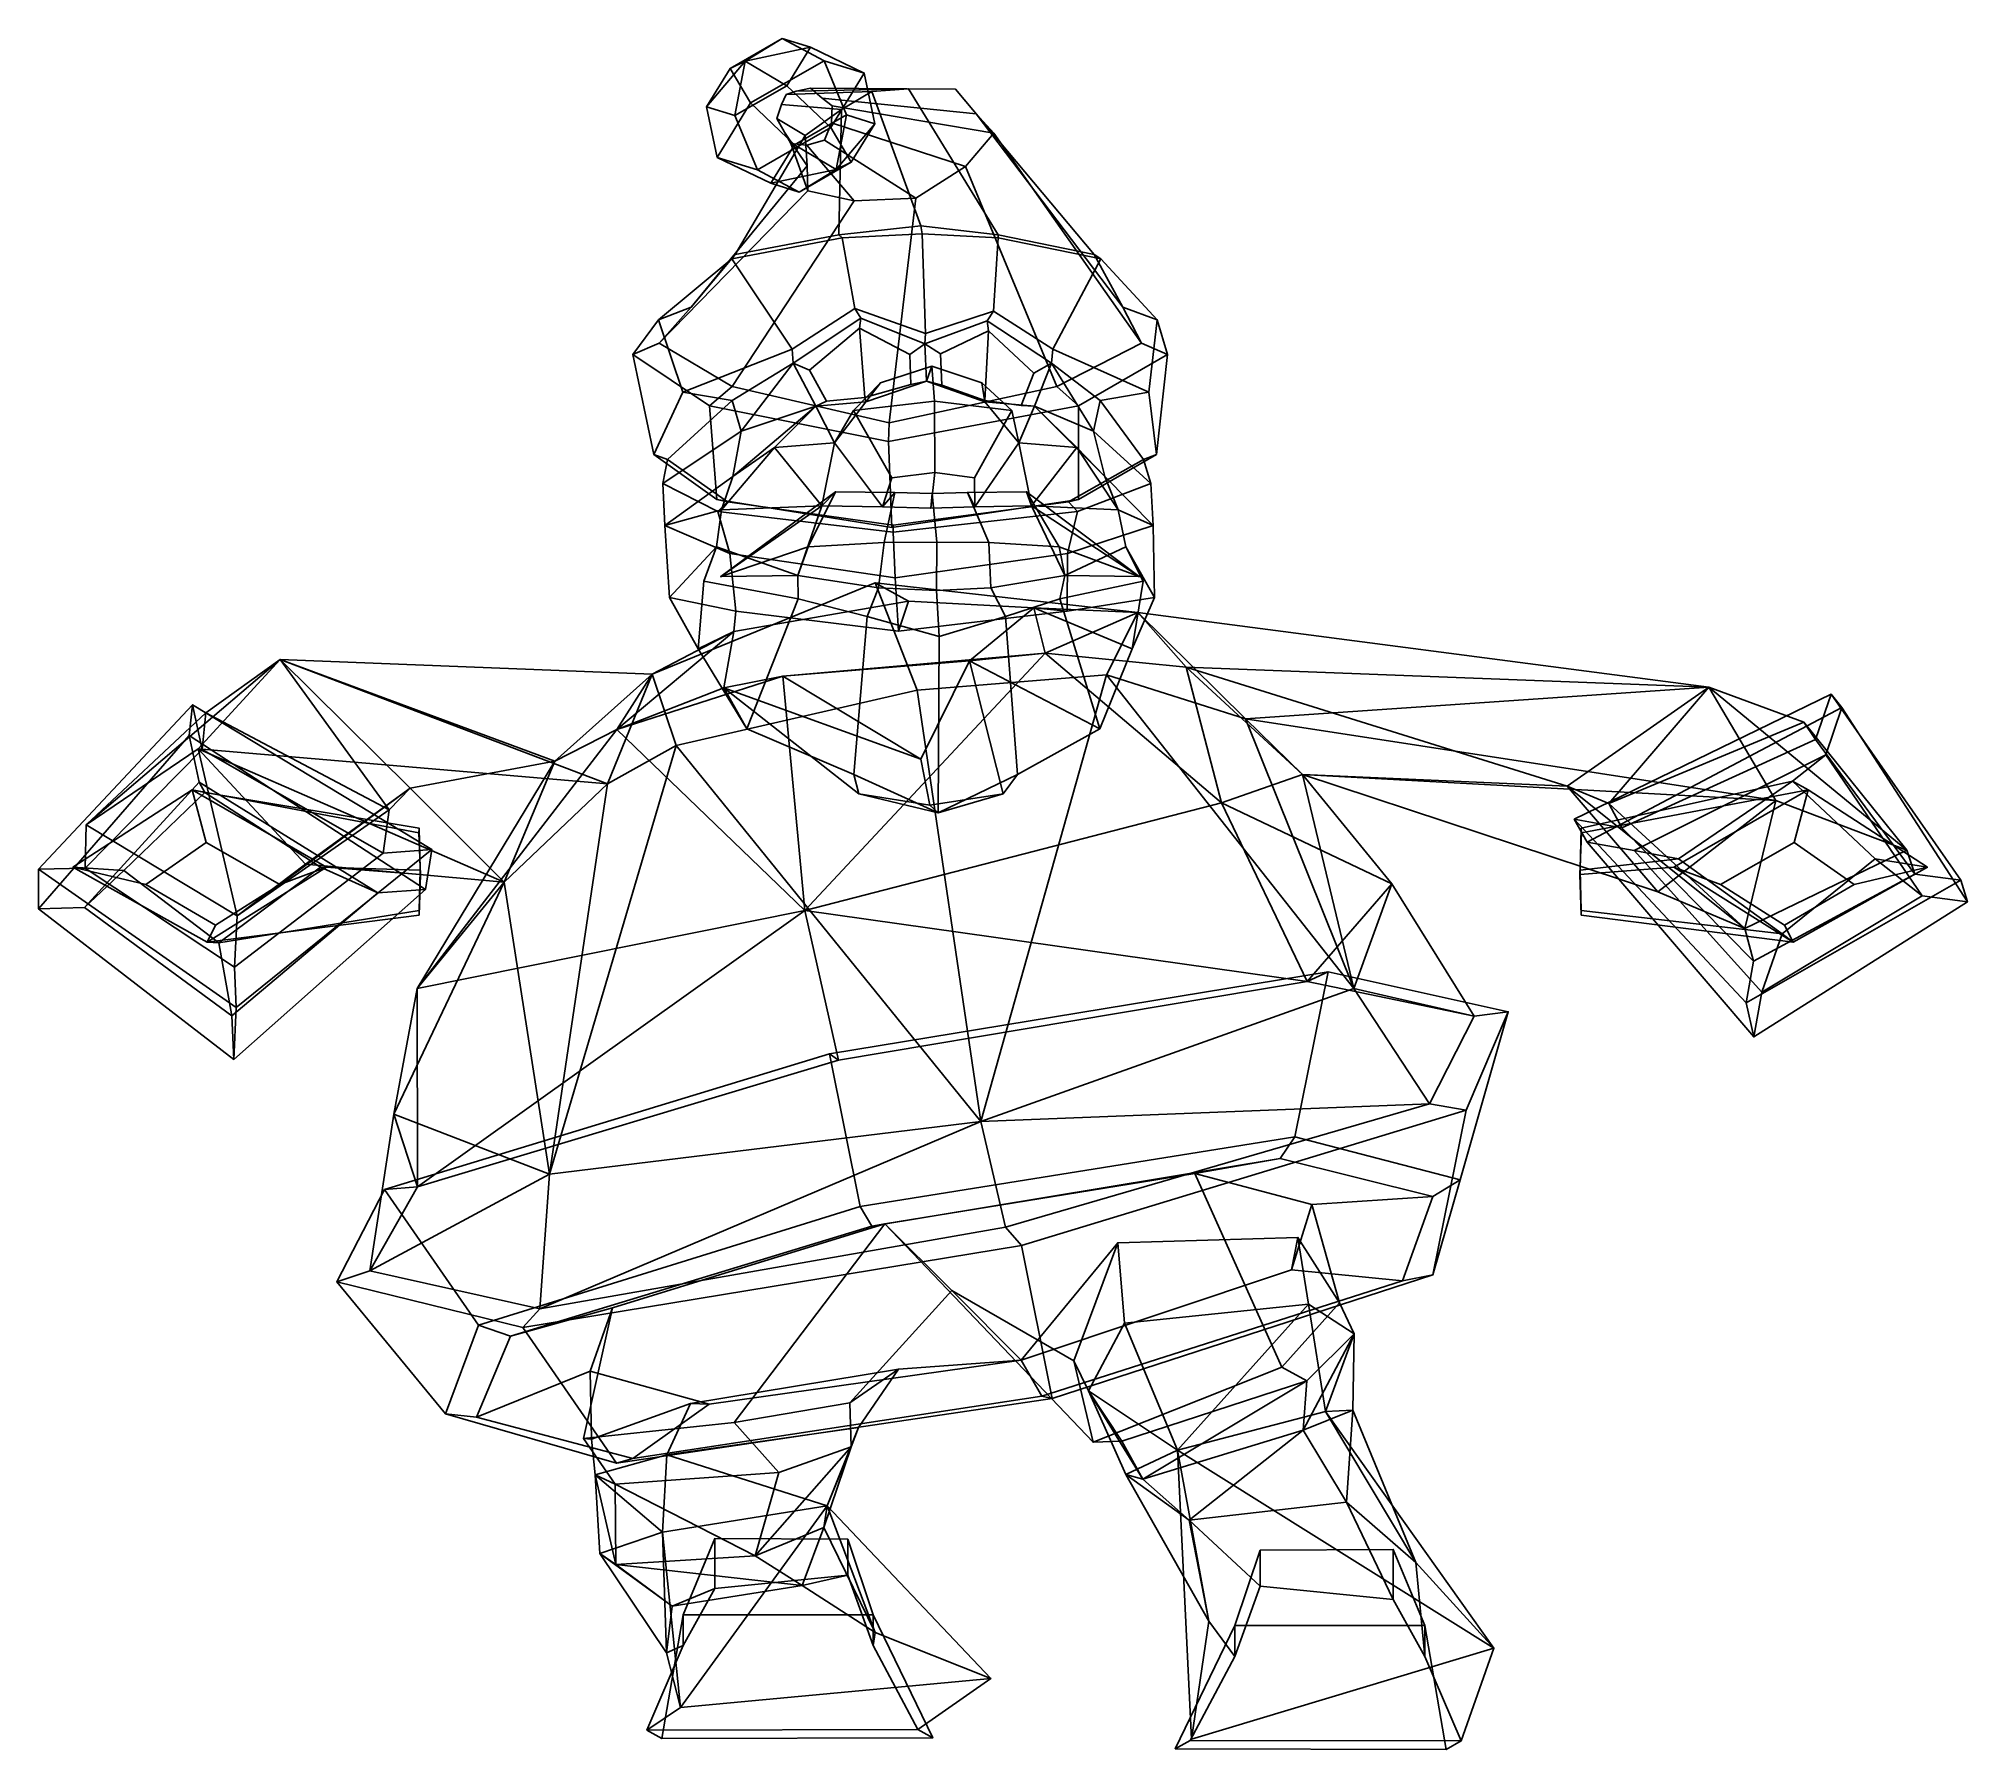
# Model space of a CAD drawing. Extents: x -246 to 247, y -156 to 281.
import ezdxf

# ---------------------------------------------------------------- set-up
doc = ezdxf.new("R2010")
doc.units = 0

msp = doc.modelspace()

# ---------------------------------------------------------------- linework, layer by layer
for p in [(-71.327652, 143.900757, 111.088882), (35.502659, 143.900757, 102.68119)]:
    msp.add_point(p)
for points in [[(-65.142021, 275.520477, -32.518089), (-55.709171, 281.321625, -45.353577), (-68.988625, 273.70639, -48.520798)], [(-55.709171, 281.321625, -45.353577), (-44.986683, 275.640015, -55.990921), (-63.766609, 264.870453, -60.469982), (-68.988625, 273.70639, -48.520798)], [(-48.454929, 279.093475, -32.011257), (-55.709171, 281.321625, -45.353577), (-65.142021, 275.520477, -32.518089)], [(-34.7276, 272.488922, -37.12196), (-44.986683, 275.640015, -55.990921), (-55.709171, 281.321625, -45.353577), (-48.454929, 279.093475, -32.011257)], [(-54.480118, 269.250092, -21.836102), (-48.454929, 279.093475, -32.011257), (-65.142021, 275.520477, -32.518089)], [(-43.248489, 258.568268, -22.732143), (-34.7276, 272.488922, -37.12196), (-48.454929, 279.093475, -32.011257), (-54.480118, 269.250092, -21.836102)], [(-67.759521, 261.634857, -25.003275), (-65.142021, 275.520477, -32.518089), (-75.013756, 263.862976, -38.345592)], [(-65.142021, 275.520477, -32.518089), (-68.988625, 273.70639, -48.520798), (-75.013756, 263.862976, -38.345592)], [(-75.013756, 263.862976, -38.345592), (-68.988625, 273.70639, -48.520798), (-63.766609, 264.870453, -60.469982), (-72.287483, 250.949783, -46.080139)], [(-54.480118, 269.250092, -21.836102), (-65.142021, 275.520477, -32.518089), (-67.759521, 261.634857, -25.003275)], [(-39.255516, 261.803894, -58.19878), (-52.534969, 254.188629, -61.366001), (-63.766609, 264.870453, -60.469982), (-44.986683, 275.640015, -55.990921)], [(-34.7276, 272.488922, -37.12196), (-32.001274, 259.575714, -44.856461), (-39.255516, 261.803894, -58.19878), (-44.986683, 275.640015, -55.990921)], [(-43.248489, 258.568268, -22.732143), (-38.026459, 249.73233, -34.681309), (-32.001274, 259.575714, -44.856461), (-34.7276, 272.488922, -37.12196)], [(-43.248489, 258.568268, -22.732143), (-54.480118, 269.250092, -21.836102), (-67.759521, 261.634857, -25.003275), (-62.028408, 247.798676, -27.211176)], [(-54.700867, 267.048004, -28.965872), (-55.898552, 264.469086, -28.838001), (-40.549339, 263.204437, 26.954638), (-32.78828, 267.834625, 28.448732)], [(-54.700867, 267.048004, -28.965872), (-32.78828, 267.834625, 28.448732), (-23.396589, 268.497162, 23.940754), (-52.075024, 267.927002, -30.226023)], [(-52.075024, 267.927002, -30.226023), (-23.396589, 268.497162, 23.940754), (-11.370628, 268.377563, 16.930872), (-48.482147, 268.613312, -32.05621)], [(-48.482147, 268.613312, -32.05621), (-11.370628, 268.377563, 16.930872), (-6.106734, 262.112488, 5.920148), (-45.430004, 266.094666, -34.247341)], [(-20.298592, 233.471176, 81.868347), (-32.78828, 267.834625, 28.448732), (-40.549339, 263.204437, 26.954638), (-41.191521, 231.161682, 76.258217)], [(-20.298592, 233.471176, 81.868347), (-0.540507, 231.161682, 73.058929), (-23.396589, 268.497162, 23.940754), (-32.78828, 267.834625, 28.448732)], [(24.036795, 226.196289, 58.877174), (-11.370628, 268.377563, 16.930872), (-23.396589, 268.497162, 23.940754), (-0.540507, 231.161682, 73.058929)], [(31.353157, 212.723572, 33.119919), (-6.106734, 262.112488, 5.920148), (-11.370628, 268.377563, 16.930872), (24.036795, 226.196289, 58.877174)], [(-62.028408, 247.798676, -27.211176), (-67.759521, 261.634857, -25.003275), (-75.013756, 263.862976, -38.345592), (-72.287483, 250.949783, -46.080139)], [(-58.560101, 244.34523, -51.1908), (-72.287483, 250.949783, -46.080139), (-63.766609, 264.870453, -60.469982), (-52.534969, 254.188629, -61.366001)], [(-67.684738, 226.19632, 66.095779), (-41.191521, 231.161682, 76.258217), (-40.549339, 263.204437, 26.954638), (-49.781189, 256.525452, 23.67993)], [(-55.898552, 264.469086, -28.838001), (-57.044262, 260.869934, -28.947977), (-49.781189, 256.525452, 23.67993), (-40.549339, 263.204437, 26.954638)], [(-41.873035, 247.918213, -50.683956), (-52.534969, 254.188629, -61.366001), (-39.255516, 261.803894, -58.19878)], [(-45.430004, 266.094666, -34.247341), (-6.106734, 262.112488, 5.920148), (-1.6008, 257.138977, -3.007229), (-42.910091, 264.115356, -36.035835)], [(-42.910091, 264.115356, -36.035835), (-1.6008, 257.138977, -3.007229), (-8.880376, 248.671936, -9.68092), (-43.051342, 259.825073, -36.8386)], [(-32.001274, 259.575714, -44.856461), (-41.873035, 247.918213, -50.683956), (-39.255516, 261.803894, -58.19878)], [(36.091927, 203.515701, 10.994644), (-1.6008, 257.138977, -3.007229), (-6.106734, 262.112488, 5.920148), (31.353157, 212.723572, 33.119919)], [(-78.940323, 212.723572, 41.800167), (-67.684738, 226.19632, 66.095779), (-49.781189, 256.525452, 23.67993), (-49.290142, 248.787643, 13.507834)], [(-43.248489, 258.568268, -22.732143), (-62.028408, 247.798676, -27.211176), (-51.305859, 242.117096, -37.84848), (-38.026459, 249.73233, -34.681309)], [(-57.044262, 260.869934, -28.947977), (-55.056034, 257.389099, -30.752886), (-49.290142, 248.787643, 13.507834), (-49.781189, 256.525452, 23.67993)], [(-55.056034, 257.389099, -30.752886), (-53.510162, 254.528915, -32.187775), (-49.153881, 242.465836, 5.348247), (-49.290142, 248.787643, 13.507834)], [(-43.051342, 259.825073, -36.8386), (-8.880376, 248.671936, -9.68092), (-21.579866, 240.562424, -12.80724), (-44.884163, 255.363281, -36.748642)], [(-38.026459, 249.73233, -34.681309), (-41.873035, 247.918213, -50.683956), (-32.001274, 259.575714, -44.856461)], [(14.507625, 192.416779, -6.031148), (-8.880376, 248.671936, -9.68092), (-1.6008, 257.138977, -3.007229), (36.091927, 203.515701, 10.994644)], [(-41.873035, 247.918213, -50.683956), (-58.560101, 244.34523, -51.1908), (-52.534969, 254.188629, -61.366001)], [(-53.510162, 254.528915, -32.187775), (-49.394497, 254.08847, -34.5359), (-37.336452, 239.891403, -4.680948), (-49.153881, 242.465836, 5.348247)], [(-49.394497, 254.08847, -34.5359), (-44.884163, 255.363281, -36.748642), (-21.579866, 240.562424, -12.80724), (-37.336452, 239.891403, -4.680948)], [(-87.081886, 203.515701, 20.688589), (-78.940323, 212.723572, 41.800167), (-49.290142, 248.787643, 13.507834), (-49.153881, 242.465836, 5.348247)], [(-62.028408, 247.798676, -27.211176), (-72.287483, 250.949783, -46.080139), (-58.560101, 244.34523, -51.1908), (-51.305859, 242.117096, -37.84848)], [(-51.305859, 242.117096, -37.84848), (-58.560101, 244.34523, -51.1908), (-41.873035, 247.918213, -50.683956)], [(-38.026459, 249.73233, -34.681309), (-51.305859, 242.117096, -37.84848), (-41.873035, 247.918213, -50.683956)], [(-28.322205, 183.163025, -20.081751), (-21.579866, 240.562424, -12.80724), (-8.880376, 248.671936, -9.68092), (14.507625, 192.416779, -6.031148)], [(-68.426743, 192.416809, 0.495899), (-87.081886, 203.515701, 20.688589), (-49.153881, 242.465836, 5.348247), (-37.336452, 239.891403, -4.680948)], [(-28.322205, 183.163025, -20.081751), (-68.426743, 192.416809, 0.495899), (-37.336452, 239.891403, -4.680948), (-21.579866, 240.562424, -12.80724)], [(-19.942865, 231.43306, 86.388313), (-20.298592, 233.471176, 81.868347), (-41.191521, 231.161682, 76.258217), (-40.360046, 230.452652, 81.719109)], [(-19.942865, 231.43306, 86.388313), (-0.507471, 230.452652, 78.582657), (-0.540507, 231.161682, 73.058929), (-20.298592, 233.471176, 81.868347)], [(-40.360046, 230.452652, 81.719109), (-41.191521, 231.161682, 76.258217), (-67.684738, 226.19632, 66.095779), (-68.541504, 225.027359, 71.52404)], [(-37.11916, 212.394241, 91.948715), (-40.360046, 230.452652, 81.719109), (-68.541504, 225.027359, 71.52404), (-53.13456, 201.945709, 84.655647)], [(-19.093143, 206.02269, 97.185097), (-19.942865, 231.43306, 86.388313), (-40.360046, 230.452652, 81.719109), (-37.11916, 212.394241, 91.948715)], [(-19.093143, 206.02269, 97.185097), (-1.669386, 211.687515, 89.467323), (-0.507471, 230.452652, 78.582657), (-19.942865, 231.43306, 86.388313)], [(-1.669386, 211.687515, 89.467323), (13.464854, 201.945709, 79.414185), (25.732183, 225.027359, 64.104576), (-0.507471, 230.452652, 78.582657)], [(-0.507471, 230.452652, 78.582657), (25.732183, 225.027359, 64.104576), (24.036795, 226.196289, 58.877174), (-0.540507, 231.161682, 73.058929)], [(-68.541504, 225.027359, 71.52404), (-67.684738, 226.19632, 66.095779), (-78.940323, 212.723572, 41.800167), (-87.260918, 209.445374, 45.055439)], [(-53.13456, 201.945709, 84.655647), (-68.541504, 225.027359, 71.52404), (-87.260918, 209.445374, 45.055439), (-81.080902, 190.991974, 70.433891)], [(13.464854, 201.945709, 79.414185), (37.946667, 190.991974, 61.066261), (40.08054, 209.445343, 35.033493), (25.732183, 225.027359, 64.104576)], [(25.732183, 225.027359, 64.104576), (40.08054, 209.445343, 35.033493), (31.353157, 212.723572, 33.119919), (24.036795, 226.196289, 58.877174)], [(-87.260918, 209.445374, 45.055439), (-78.940323, 212.723572, 41.800167), (-87.081886, 203.515701, 20.688589), (-93.860542, 200.646515, 20.630404)], [(-37.11916, 212.394241, 91.948715), (-53.13456, 201.945709, 84.655647), (-52.872467, 198.424332, 84.141991), (-35.554218, 209.934143, 91.233078)], [(-19.093143, 206.02269, 97.185097), (-37.11916, 212.394241, 91.948715), (-35.554218, 209.934143, 91.233078), (-19.260193, 203.340393, 95.062538)], [(40.08054, 209.445343, 35.033493), (42.778023, 200.646484, 9.876764), (36.091927, 203.515701, 10.994644), (31.353157, 212.723572, 33.119919)], [(-81.080902, 190.991974, 70.433891), (-87.260918, 209.445374, 45.055439), (-93.860542, 200.646515, 20.630404), (-88.517128, 175.084595, 36.005733)], [(-35.960609, 207.361115, 89.46859), (-35.554218, 209.934143, 91.233078), (-52.872467, 198.424332, 84.141991), (-48.708935, 196.617691, 84.244301)], [(-34.59161, 189.662674, 95.053062), (-35.960609, 207.361115, 89.46859), (-48.708935, 196.617691, 84.244301), (-44.33828, 188.707001, 90.573105)], [(-35.960609, 207.361115, 89.46859), (-23.110563, 200.600006, 93.217918), (-19.260193, 203.340393, 95.062538), (-35.554218, 209.934143, 91.233078)], [(-23.110563, 200.600006, 93.217918), (-35.960609, 207.361115, 89.46859), (-34.59161, 189.662674, 95.053062), (-22.774645, 192.91423, 97.486198)], [(-19.093143, 206.02269, 97.185097), (-19.260193, 203.340393, 95.062538), (-3.327011, 209.227402, 89.00531), (-1.669386, 211.687515, 89.467323)], [(-2.965349, 206.682648, 86.944405), (-3.327011, 209.227402, 89.00531), (-19.260193, 203.340393, 95.062538), (-15.270369, 200.767197, 92.728462)], [(-1.669386, 211.687515, 89.467323), (-3.327011, 209.227402, 89.00531), (13.125629, 198.424332, 78.947845), (13.464854, 201.945709, 79.414185)], [(-2.965349, 206.682648, 86.944405), (8.593215, 195.850281, 77.284866), (13.125629, 198.424332, 78.947845), (-3.327011, 209.227402, 89.00531)], [(37.946667, 190.991974, 61.066261), (39.905609, 175.084595, 25.898689), (42.778023, 200.646484, 9.876764), (40.08054, 209.445343, 35.033493)], [(-93.860542, 200.646515, 20.630404), (-87.081886, 203.515701, 20.688589), (-68.426743, 192.416809, 0.495899), (-74.268044, 187.471146, -1.121647)], [(-22.774645, 192.91423, 97.486198), (-18.844181, 193.813766, 100.348495), (-19.260193, 203.340393, 95.062538), (-23.110563, 200.600006, 93.217918)], [(-14.907998, 192.811371, 97.332848), (-15.270369, 200.767197, 92.728462), (-19.260193, 203.340393, 95.062538), (-18.844181, 193.813766, 100.348495)], [(-15.270369, 200.767197, 92.728462), (-14.907998, 192.811371, 97.332848), (-3.907601, 188.907196, 92.267036), (-2.965349, 206.682648, 86.944405)], [(-3.907601, 188.907196, 92.267036), (5.412375, 187.589294, 85.115974), (8.593215, 195.850281, 77.284866), (-2.965349, 206.682648, 86.944405)], [(42.778023, 200.646484, 9.876764), (20.023972, 187.471146, -8.542555), (14.507625, 192.416779, -6.031148), (36.091927, 203.515701, 10.994644)], [(-88.517128, 175.084595, 36.005733), (-93.860542, 200.646515, 20.630404), (-74.268044, 187.471146, -1.121647), (-72.414551, 163.579071, 10.671864)], [(-68.467407, 188.844986, 70.94558), (-52.872467, 198.424332, 84.141991), (-53.13456, 201.945709, 84.655647), (-81.080902, 190.991974, 70.433891)], [(-66.138062, 181.0065, 74.636597), (-52.872467, 198.424332, 84.141991), (-68.467407, 188.844986, 70.94558)], [(-47.122559, 187.444717, 92.457199), (-52.872467, 198.424332, 84.141991), (-66.138062, 181.0065, 74.636597)], [(-44.33828, 188.707001, 90.573105), (-48.708935, 196.617691, 84.244301), (-52.872467, 198.424332, 84.141991), (-47.122559, 187.444717, 92.457199)], [(-16.79298, 188.708893, 123.018494), (-17.456387, 197.613083, 114.589073), (-30.583443, 193.382446, 113.557755), (-37.505974, 186.303619, 118.525085)], [(-17.456387, 197.613083, 114.589073), (-18.844181, 193.813766, 100.348495), (-34.327526, 188.51329, 97.976624), (-30.583443, 193.382446, 113.557755)], [(-17.456387, 197.613083, 114.589073), (-4.652283, 193.382446, 111.51693), (-3.922502, 188.51329, 95.583702), (-18.844181, 193.813766, 100.348495)], [(-16.79298, 188.708893, 123.018494), (2.962081, 186.303619, 115.340195), (-4.652283, 193.382446, 111.51693), (-17.456387, 197.613083, 114.589073)], [(5.412375, 187.589294, 85.115974), (8.747293, 187.444717, 88.060158), (13.125629, 198.424332, 78.947845), (8.593215, 195.850281, 77.284866)], [(8.747293, 187.444717, 88.060158), (23.845222, 181.0065, 67.554787), (13.125629, 198.424332, 78.947845)], [(25.568499, 188.844986, 63.544827), (37.946667, 190.991974, 61.066261), (13.464854, 201.945709, 79.414185), (13.125629, 198.424332, 78.947845)], [(23.845222, 181.0065, 67.554787), (25.568499, 188.844986, 63.544827), (13.125629, 198.424332, 78.947845)], [(39.905609, 175.084595, 25.898689), (20.038198, 163.579041, 3.395708), (20.023972, 187.471146, -8.542555), (42.778023, 200.646484, 9.876764)], [(-74.268044, 187.471146, -1.121647), (-68.426743, 192.416809, 0.495899), (-28.322205, 183.163025, -20.081751), (-28.556028, 178.412949, -23.05278)], [(-37.505974, 186.303619, 118.525085), (-30.583443, 193.382446, 113.557755), (-34.327526, 188.51329, 97.976624), (-42.356159, 178.053085, 103.09124)], [(-34.59161, 189.662674, 95.053062), (-34.327526, 188.51329, 97.976624), (-18.844181, 193.813766, 100.348495), (-22.774645, 192.91423, 97.486198)], [(20.023972, 187.471146, -8.542555), (-28.556028, 178.412949, -23.05278), (-28.322205, 183.163025, -20.081751), (14.507625, 192.416779, -6.031148)], [(-3.907601, 188.907196, 92.267036), (-14.907998, 192.811371, 97.332848), (-18.844181, 193.813766, 100.348495), (-3.922502, 188.51329, 95.583702)], [(2.962081, 186.303619, 115.340195), (4.807383, 178.053085, 99.379417), (-3.922502, 188.51329, 95.583702), (-4.652283, 193.382446, 111.51693)], [(-81.080902, 190.991974, 70.433891), (-88.517128, 175.084595, 36.005733), (-84.96833, 173.754837, 37.689053), (-68.467407, 188.844986, 70.94558)], [(-68.467407, 188.844986, 70.94558), (-84.96833, 173.754837, 37.689053), (-86.201851, 167.685822, 41.771683), (-66.138062, 181.0065, 74.636597)], [(-72.414551, 163.579071, 10.671864), (-74.268044, 187.471146, -1.121647), (-28.556028, 178.412949, -23.05278), (-27.664392, 156.443283, -11.723372)], [(-68.265953, 169.488907, 79.664574), (-47.122559, 187.444717, 92.457199), (-66.138062, 181.0065, 74.636597)], [(-57.608494, 176.862, 101.436356), (-47.122559, 187.444717, 92.457199), (-68.265953, 169.488907, 79.664574)], [(-57.608494, 176.862, 101.436356), (-42.356159, 178.053085, 103.09124), (-47.122559, 187.444717, 92.457199)], [(-34.59161, 189.662674, 95.053062), (-44.33828, 188.707001, 90.573105), (-47.122559, 187.444717, 92.457199), (-34.327526, 188.51329, 97.976624)], [(-42.356159, 178.053085, 103.09124), (-34.327526, 188.51329, 97.976624), (-47.122559, 187.444717, 92.457199)], [(-16.696262, 170.450745, 124.247452), (-16.79298, 188.708893, 123.018494), (-37.505974, 186.303619, 118.525085), (-27.658504, 169.085526, 119.888687)], [(20.038198, 163.579041, 3.395708), (-27.664392, 156.443283, -11.723372), (-28.556028, 178.412949, -23.05278), (20.023972, 187.471146, -8.542555)], [(-16.696262, 170.450745, 124.247452), (-6.550838, 169.085526, 118.227486), (2.962081, 186.303619, 115.340195), (-16.79298, 188.708893, 123.018494)], [(-3.907601, 188.907196, 92.267036), (-3.922502, 188.51329, 95.583702), (8.747293, 187.444717, 88.060158), (5.412375, 187.589294, 85.115974)], [(4.807383, 178.053085, 99.379417), (8.747293, 187.444717, 88.060158), (-3.922502, 188.51329, 95.583702)], [(19.613058, 176.862, 95.358917), (8.747293, 187.444717, 88.060158), (4.807383, 178.053085, 99.379417)], [(19.613058, 176.862, 95.358917), (26.733467, 169.488907, 72.187996), (8.747293, 187.444717, 88.060158)], [(26.733467, 169.488907, 72.187996), (23.845222, 181.0065, 67.554787), (8.747293, 187.444717, 88.060158)], [(25.568499, 188.844986, 63.544827), (23.845222, 181.0065, 67.554787), (38.520817, 167.685822, 31.955839), (36.663834, 173.754807, 28.116434)], [(37.946667, 190.991974, 61.066261), (25.568499, 188.844986, 63.544827), (36.663834, 173.754807, 28.116434), (39.905609, 175.084595, 25.898689)], [(-27.658504, 169.085526, 119.888687), (-37.505974, 186.303619, 118.525085), (-42.356159, 178.053085, 103.09124), (-30.015282, 161.698257, 108.983978)], [(-6.550838, 169.085526, 118.227486), (-6.459739, 161.698257, 107.130127), (4.807383, 178.053085, 99.379417), (2.962081, 186.303619, 115.340195)], [(-66.138062, 181.0065, 74.636597), (-86.201851, 167.685822, 41.771683), (-85.666206, 156.896835, 48.863792), (-68.265953, 169.488907, 79.664574)], [(-45.561237, 161.935654, 103.537521), (-42.356159, 178.053085, 103.09124), (-57.608494, 176.862, 101.436356)], [(-30.015282, 161.698257, 108.983978), (-42.356159, 178.053085, 103.09124), (-45.561237, 161.935654, 103.537521)], [(-6.459739, 161.698257, 107.130127), (8.042816, 161.935654, 99.31881), (4.807383, 178.053085, 99.379417)], [(8.042816, 161.935654, 99.31881), (19.613058, 176.862, 95.358917), (4.807383, 178.053085, 99.379417)], [(23.845222, 181.0065, 67.554787), (26.733467, 169.488907, 72.187996), (39.101215, 156.896835, 39.044426), (38.520817, 167.685822, 31.955839)], [(-88.517128, 175.084595, 36.005733), (-72.414551, 163.579071, 10.671864), (-69.647636, 162.963928, 11.867717), (-84.96833, 173.754837, 37.689053)], [(-86.201851, 167.685822, 41.771683), (-84.96833, 173.754837, 37.689053), (-69.647636, 162.963928, 11.867717), (-72.133141, 160.530411, 10.652348)], [(-71.17244, 160.959732, 82.997902), (-57.608494, 176.862, 101.436356), (-68.265953, 169.488907, 79.664574)], [(-45.561237, 161.935654, 103.537521), (-57.608494, 176.862, 101.436356), (-71.17244, 160.959732, 82.997902)], [(8.042816, 161.935654, 99.31881), (30.125612, 160.959732, 75.025612), (19.613058, 176.862, 95.358917)], [(39.905609, 175.084595, 25.898689), (36.663834, 173.754807, 28.116434), (17.492426, 162.963928, 5.009676), (20.038198, 163.579041, 3.395708)], [(38.520817, 167.685822, 31.955839), (19.757198, 160.530396, 3.420453), (17.492426, 162.963928, 5.009676), (36.663834, 173.754807, 28.116434)], [(30.125612, 160.959732, 75.025612), (26.733467, 169.488907, 72.187996), (19.613058, 176.862, 95.358917)], [(-85.666206, 156.896835, 48.863792), (-86.201851, 167.685822, 41.771683), (-72.133141, 160.530411, 10.652348), (-69.075668, 149.775833, 13.456831)], [(-68.265953, 169.488907, 79.664574), (-85.666206, 156.896835, 48.863792), (-71.17244, 160.959732, 82.997902)], [(-16.696262, 170.450745, 124.247452), (-27.658504, 169.085526, 119.888687), (-30.015282, 161.698257, 108.983978), (-17.709589, 161.320435, 114.764961)], [(-16.696262, 170.450745, 124.247452), (-17.709589, 161.320435, 114.764961), (-6.459739, 161.698257, 107.130127), (-6.550838, 169.085526, 118.227486)], [(39.101215, 156.896835, 39.044426), (17.176083, 149.775833, 6.668702), (19.757198, 160.530396, 3.420453), (38.520817, 167.685822, 31.955839)], [(26.733467, 169.488907, 72.187996), (30.125612, 160.959732, 75.025612), (39.101215, 156.896835, 39.044426)], [(-72.414551, 163.579071, 10.671864), (-27.664392, 156.443283, -11.723372), (-27.369507, 157.046906, -7.976442), (-69.647636, 162.963928, 11.867717)], [(-72.133141, 160.530411, 10.652348), (-69.647636, 162.963928, 11.867717), (-27.369507, 157.046906, -7.976442), (-27.31823, 155.213898, -7.324904)], [(-49.027611, 151.480621, 126.611053), (-42.0368, 165.568573, 117.247002), (-71.327652, 143.900757, 111.088882)], [(-42.0368, 165.568573, 117.247002), (-45.561237, 161.935654, 103.537521), (-71.327652, 143.900757, 111.088882)], [(-26.923763, 165.379822, 116.270271), (-42.0368, 165.568573, 117.247002), (-49.027611, 151.480621, 126.611053), (-29.602985, 152.581635, 134.242889)], [(-42.0368, 165.568573, 117.247002), (-26.923763, 165.379822, 116.270271), (-30.015282, 161.698257, 108.983978), (-45.561237, 161.935654, 103.537521)], [(-17.399858, 165.099533, 118.700439), (-17.709589, 161.320435, 114.764961), (-30.015282, 161.698257, 108.983978), (-26.923763, 165.379822, 116.270271)], [(-29.602985, 152.581635, 134.242889), (-16.201864, 152.641678, 133.922501), (-17.399858, 165.099533, 118.700439), (-26.923763, 165.379822, 116.270271)], [(20.038198, 163.579041, 3.395708), (17.492426, 162.963928, 5.009676), (-27.369507, 157.046906, -7.976442), (-27.664392, 156.443283, -11.723372)], [(19.757198, 160.530396, 3.420453), (-27.31823, 155.213898, -7.324904), (-27.369507, 157.046906, -7.976442), (17.492426, 162.963928, 5.009676)], [(-17.399858, 165.099533, 118.700439), (-8.37337, 165.379822, 114.810326), (-6.459739, 161.698257, 107.130127), (-17.709589, 161.320435, 114.764961)], [(-2.915612, 152.581635, 132.142548), (-8.37337, 165.379822, 114.810326), (-17.399858, 165.099533, 118.700439), (-16.201864, 152.641678, 133.922501)], [(-8.37337, 165.379822, 114.810326), (-2.915612, 152.581635, 132.142548), (15.07599, 151.480621, 121.56601), (6.706394, 165.568573, 113.410851)], [(6.706394, 165.568573, 113.410851), (8.042816, 161.935654, 99.31881), (-6.459739, 161.698257, 107.130127), (-8.37337, 165.379822, 114.810326)], [(15.07599, 151.480621, 121.56601), (35.502659, 143.900757, 102.68119), (6.706394, 165.568573, 113.410851)], [(6.706394, 165.568573, 113.410851), (35.502659, 143.900757, 102.68119), (8.042816, 161.935654, 99.31881)], [(-72.481667, 151.455643, 87.44928), (-71.17244, 160.959732, 82.997902), (-85.666206, 156.896835, 48.863792), (-84.471405, 138.506271, 58.315002)], [(-72.481667, 151.455643, 87.44928), (-51.706078, 144.154968, 118.802467), (-45.561237, 161.935654, 103.537521), (-71.17244, 160.959732, 82.997902)], [(-69.075668, 149.775833, 13.456831), (-72.133141, 160.530411, 10.652348), (-27.31823, 155.213898, -7.324904), (-26.793884, 143.577148, -0.662253)], [(-71.327652, 143.900757, 111.088882), (-45.561237, 161.935654, 103.537521), (-51.706078, 144.154968, 118.802467)], [(17.176083, 149.775833, 6.668702), (-26.793884, 143.577148, -0.662253), (-27.31823, 155.213898, -7.324904), (19.757198, 160.530396, 3.420453)], [(32.115063, 151.455643, 79.217369), (30.125612, 160.959732, 75.025612), (8.042816, 161.935654, 99.31881), (16.49995, 144.154968, 113.434555)], [(35.502659, 143.900757, 102.68119), (16.49995, 144.154968, 113.434555), (8.042816, 161.935654, 99.31881)], [(32.115063, 151.455643, 79.217369), (39.399616, 138.506271, 48.566189), (39.101215, 156.896835, 39.044426), (30.125612, 160.959732, 75.025612)], [(-84.471405, 138.506271, 58.315002), (-85.666206, 156.896835, 48.863792), (-69.075668, 149.775833, 13.456831), (-67.505157, 135.046112, 23.002195)], [(39.399616, 138.506271, 48.566189), (17.11812, 135.046112, 16.34223), (17.176083, 149.775833, 6.668702), (39.101215, 156.896835, 39.044426)], [(-77.165901, 125.398247, 68.033836), (-75.731354, 142.706329, 95.051491), (-72.481667, 151.455643, 87.44928), (-84.471405, 138.506271, 58.315002)], [(-72.481667, 151.455643, 87.44928), (-75.731354, 142.706329, 95.051491), (-51.584888, 138.196548, 111.370911), (-51.706078, 144.154968, 118.802467)], [(-51.706078, 144.154968, 118.802467), (-49.027611, 151.480621, 126.611053), (-71.327652, 143.900757, 111.088882)], [(-67.505157, 135.046112, 23.002195), (-69.075668, 149.775833, 13.456831), (-26.793884, 143.577148, -0.662253), (-25.942175, 129.926254, 10.15976)], [(-29.602985, 152.581635, 134.242889), (-49.027611, 151.480621, 126.611053), (-51.706078, 144.154968, 118.802467), (-31.097868, 140.992569, 128.401978)], [(-16.201864, 152.641678, 133.922501), (-29.602985, 152.581635, 134.242889), (-31.097868, 140.992569, 128.401978), (-16.225733, 140.301559, 133.619247)], [(17.11812, 135.046112, 16.34223), (-25.942175, 129.926254, 10.15976), (-26.793884, 143.577148, -0.662253), (17.176083, 149.775833, 6.668702)], [(-16.201864, 152.641678, 133.922501), (-16.225733, 140.301559, 133.619247), (-2.352852, 140.992569, 126.139709), (-2.915612, 152.581635, 132.142548)], [(-2.915612, 152.581635, 132.142548), (-2.352852, 140.992569, 126.139709), (16.49995, 144.154968, 113.434555), (15.07599, 151.480621, 121.56601)], [(16.49995, 144.154968, 113.434555), (35.502659, 143.900757, 102.68119), (15.07599, 151.480621, 121.56601)], [(32.115063, 151.455643, 79.217369), (16.49995, 144.154968, 113.434555), (15.217707, 138.196548, 106.113457), (36.513992, 142.706299, 86.217628)], [(33.704395, 125.398247, 59.308201), (39.399616, 138.506271, 48.566189), (32.115063, 151.455643, 79.217369), (36.513992, 142.706299, 86.217628)], [(-33.939213, 133.69606, 134.089218), (-31.097868, 140.992569, 128.401978), (-51.706078, 144.154968, 118.802467), (-51.584888, 138.196548, 111.370911)], [(1.343187, 133.69606, 131.312454), (15.217707, 138.196548, 106.113457), (16.49995, 144.154968, 113.434555), (-2.352852, 140.992569, 126.139709)], [(-31.916151, 142.281693, -30.097443), (-21.199654, 114.894867, -73.853821), (-82.776085, 100.724846, -76.861549), (-88.939774, 118.978226, -30.164726)], [(-31.916151, 142.281693, -30.097443), (-88.939774, 118.978226, -30.164726), (-68.000977, 129.830719, 15.802893), (-23.43712, 137.5802, -4.465592)], [(-77.165901, 125.398247, 68.033836), (-84.471405, 138.506271, 58.315002), (-67.505157, 135.046112, 23.002195), (-68.000977, 129.830719, 15.802893)], [(-51.584888, 138.196548, 111.370911), (-75.731354, 142.706329, 95.051491), (-77.165901, 125.398247, 68.033836), (-64.726738, 105.020393, 93.74324)], [(-37.394035, 93.321976, 132.018677), (-33.939213, 133.69606, 134.089218), (-51.584888, 138.196548, 111.370911), (-64.726738, 105.020393, 93.74324)], [(-15.570407, 128.60907, 141.945969), (-16.225733, 140.301559, 133.619247), (-31.097868, 140.992569, 128.401978), (-33.939213, 133.69606, 134.089218)], [(-31.916151, 142.281693, -30.097443), (35.158363, 134.678085, -21.576078), (27.180422, 118.755867, -65.905045), (-21.199654, 114.894867, -73.853821)], [(-23.43712, 137.5802, -4.465592), (8.603457, 135.935211, 17.260275), (35.158363, 134.678085, -21.576078), (-31.916151, 142.281693, -30.097443)], [(-15.570407, 128.60907, 141.945969), (1.343187, 133.69606, 131.312454), (-2.352852, 140.992569, 126.139709), (-16.225733, 140.301559, 133.619247)], [(4.431568, 93.321976, 128.726944), (25.440191, 105.020393, 86.646973), (15.217707, 138.196548, 106.113457), (1.343187, 133.69606, 131.312454)], [(33.704395, 125.398247, 59.308201), (8.603457, 135.935211, 17.260275), (17.11812, 135.046112, 16.34223), (39.399616, 138.506271, 48.566189)], [(15.217707, 138.196548, 106.113457), (25.440191, 105.020393, 86.646973), (33.704395, 125.398247, 59.308201), (36.513992, 142.706299, 86.217628)], [(-68.000977, 129.830719, 15.802893), (-67.505157, 135.046112, 23.002195), (-25.942175, 129.926254, 10.15976), (-23.43712, 137.5802, -4.465592)], [(-15.863601, 83.495598, 138.220612), (-15.570407, 128.60907, 141.945969), (-33.939213, 133.69606, 134.089218), (-37.394035, 93.321976, 132.018677)], [(8.603457, 135.935211, 17.260275), (-23.43712, 137.5802, -4.465592), (-25.942175, 129.926254, 10.15976), (17.11812, 135.046112, 16.34223)], [(-15.863601, 83.495598, 138.220612), (4.431568, 93.321976, 128.726944), (1.343187, 133.69606, 131.312454), (-15.570407, 128.60907, 141.945969)], [(25.440191, 105.020393, 86.646973), (-7.811162, 122.3797, 46.945732), (8.603457, 135.935211, 17.260275), (33.704395, 125.398247, 59.308201)], [(11.510999, 124.33197, 29.70813), (8.603457, 135.935211, 17.260275), (-7.811162, 122.3797, 46.945732)], [(35.158363, 134.678085, -21.576078), (8.603457, 135.935211, 17.260275), (11.510999, 124.33197, 29.70813)], [(47.511108, 120.743904, 26.604164), (35.158363, 134.678085, -21.576078), (11.510999, 124.33197, 29.70813)], [(62.666523, 107.512146, -47.446968), (27.180422, 118.755867, -65.905045), (35.158363, 134.678085, -21.576078)], [(47.511108, 120.743904, 26.604164), (181.062744, 115.644661, 15.526751), (35.158363, 134.678085, -21.576078)], [(62.666523, 107.512146, -47.446968), (35.158363, 134.678085, -21.576078), (181.062744, 115.644661, 15.526751)], [(-88.939774, 118.978226, -30.164726), (-97.913788, 104.85202, 17.871199), (-68.000977, 129.830719, 15.802893)], [(-97.913788, 104.85202, 17.871199), (-70.553123, 115.425659, 45.28553), (-68.000977, 129.830719, 15.802893)], [(-64.726738, 105.020393, 93.74324), (-77.165901, 125.398247, 68.033836), (-68.000977, 129.830719, 15.802893), (-70.553123, 115.425659, 45.28553)], [(-55.493866, 118.413078, 22.069382), (11.510999, 124.33197, 29.70813), (-7.811162, 122.3797, 46.945732)], [(-49.890488, 58.555176, 99.705849), (11.510999, 124.33197, 29.70813), (-55.493866, 118.413078, 22.069382)], [(-49.890488, 58.555176, 99.705849), (56.565361, 86.044342, 80.110474), (11.510999, 124.33197, 29.70813)], [(56.565361, 86.044342, 80.110474), (47.511108, 120.743904, 26.604164), (11.510999, 124.33197, 29.70813)], [(-233.534164, 80.442467, 54.837982), (-202.943008, 109.089355, 66.19062), (-183.949112, 122.675743, 17.325459)], [(-233.534164, 80.442467, 54.837982), (-183.949112, 122.675743, 17.325459), (-204.874252, 99.916527, -13.71767)], [(-100.303139, 90.917305, -58.987751), (-204.874252, 99.916527, -13.71767), (-183.949112, 122.675743, 17.325459)], [(-156.065765, 84.321175, 58.08107), (-183.949112, 122.675743, 17.325459), (-202.943008, 109.089355, 66.19062)], [(-113.761559, 96.693634, 9.368552), (-88.939774, 118.978226, -30.164726), (-183.949112, 122.675743, 17.325459)], [(-113.761559, 96.693634, 9.368552), (-183.949112, 122.675743, 17.325459), (-150.701996, 89.829376, 41.595055)], [(-100.303139, 90.917305, -58.987751), (-183.949112, 122.675743, 17.325459), (-88.939774, 118.978226, -30.164726)], [(-156.065765, 84.321175, 58.08107), (-150.701996, 89.829376, 41.595055), (-183.949112, 122.675743, 17.325459)], [(-113.761559, 96.693634, 9.368552), (-97.913788, 104.85202, 17.871199), (-88.939774, 118.978226, -30.164726)], [(-100.303139, 90.917305, -58.987751), (-88.939774, 118.978226, -30.164726), (-82.776085, 100.724846, -76.861549)], [(-55.493866, 118.413078, 22.069382), (-70.553123, 115.425659, 45.28553), (-97.913788, 104.85202, 17.871199)], [(-49.890488, 58.555176, 99.705849), (-55.493866, 118.413078, 22.069382), (-97.913788, 104.85202, 17.871199)], [(-20.25506, 97.208702, 82.42157), (-70.553123, 115.425659, 45.28553), (-55.493866, 118.413078, 22.069382)], [(-20.25506, 97.208702, 82.42157), (-55.493866, 118.413078, 22.069382), (-7.811162, 122.3797, 46.945732)], [(-4.95259, 4.68647, -114.826088), (-21.199654, 114.894867, -73.853821), (27.180422, 118.755867, -65.905045)], [(0.731517, 88.387573, 113.478889), (-17.970497, 85.460968, 111.449852), (-20.25506, 97.208702, 82.42157), (-7.811162, 122.3797, 46.945732)], [(4.431568, 93.321976, 128.726944), (0.731517, 88.387573, 113.478889), (-7.811162, 122.3797, 46.945732), (25.440191, 105.020393, 86.646973)], [(90.327675, 38.652893, -67.447098), (-4.95259, 4.68647, -114.826088), (27.180422, 118.755867, -65.905045)], [(90.327675, 38.652893, -67.447098), (27.180422, 118.755867, -65.905045), (62.666523, 107.512146, -47.446968)], [(56.565361, 86.044342, 80.110474), (77.255219, 93.281616, -7.818821), (47.511108, 120.743904, 26.604164)], [(77.255219, 93.281616, -7.818821), (144.863724, 90.347351, 45.537708), (47.511108, 120.743904, 26.604164)], [(47.511108, 120.743904, 26.604164), (144.863724, 90.347351, 45.537708), (181.062744, 115.644661, 15.526751)], [(-4.95259, 4.68647, -114.826088), (-82.776085, 100.724846, -76.861549), (-21.199654, 114.894867, -73.853821)], [(-37.394035, 93.321976, 132.018677), (-64.726738, 105.020393, 93.74324), (-70.553123, 115.425659, 45.28553), (-36.124851, 88.387573, 116.379547)], [(-36.124851, 88.387573, 116.379547), (-70.553123, 115.425659, 45.28553), (-20.25506, 97.208702, 82.42157), (-17.970497, 85.460968, 111.449852)], [(62.666523, 107.512146, -47.446968), (181.062744, 115.644661, 15.526751), (198.176163, 86.684364, -11.309868)], [(155.509415, 85.937904, 62.767063), (181.062744, 115.644661, 15.526751), (144.863724, 90.347351, 45.537708)], [(146.667465, 81.896141, 100.521858), (149.951538, 76.063263, 133.888535), (215.074783, 110.404816, 135.115967), (212.316147, 113.809471, 102.061417)], [(146.667465, 81.896141, 100.521858), (212.316147, 113.809471, 102.061417), (208.279831, 102.274055, 100.068977), (158.869507, 79.657974, 99.188438)], [(155.509415, 85.937904, 62.767063), (205.317001, 106.708366, 63.252754), (181.062744, 115.644661, 15.526751)], [(231.637161, 73.960526, 54.841671), (198.176163, 86.684364, -11.309868), (181.062744, 115.644661, 15.526751)], [(231.637161, 73.960526, 54.841671), (181.062744, 115.644661, 15.526751), (205.317001, 106.708366, 63.252754)], [(245.424667, 66.358398, 90.240593), (233.685562, 67.886971, 91.399597), (208.279831, 102.274055, 100.068977), (212.316147, 113.809471, 102.061417)], [(247.12114, 60.775322, 123.772545), (245.424667, 66.358398, 90.240593), (212.316147, 113.809471, 102.061417), (215.074783, 110.404816, 135.115967)], [(-245.661148, 58.994396, 121.933464), (-207.173874, 103.306091, 138.426117), (-206.333893, 111.137329, 106.176987), (-245.647766, 69.12941, 89.658463)], [(-245.647766, 69.12941, 89.658463), (-206.333893, 111.137329, 106.176987), (-203.846359, 99.725983, 101.996117), (-233.744308, 69.423615, 90.044708)], [(-233.744308, 69.423615, 90.044708), (-203.846359, 99.725983, 101.996117), (-202.943008, 109.089355, 66.19062), (-233.534164, 80.442467, 54.837982)], [(-145.151382, 74.16111, 93.865585), (-206.333893, 111.137329, 106.176987), (-207.173874, 103.306091, 138.426117), (-146.780304, 63.945187, 126.072952)], [(-145.151382, 74.16111, 93.865585), (-157.610703, 73.235512, 93.231918), (-203.846359, 99.725983, 101.996117), (-206.333893, 111.137329, 106.176987)], [(-202.943008, 109.089355, 66.19062), (-203.846359, 99.725983, 101.996117), (-157.610703, 73.235512, 93.231918), (-156.065765, 84.321175, 58.08107)], [(149.951538, 76.063263, 133.888535), (161.950485, 73.899605, 132.584671), (210.93161, 98.305313, 133.019501), (215.074783, 110.404816, 135.115967)], [(247.12114, 60.775322, 123.772545), (215.074783, 110.404816, 135.115967), (210.93161, 98.305313, 133.019501), (235.563812, 62.317818, 124.921043)], [(-49.890488, 58.555176, 99.705849), (-97.913788, 104.85202, 17.871199), (-148.907227, 38.645363, 51.308632)], [(-148.907227, 38.645363, 51.308632), (-97.913788, 104.85202, 17.871199), (-113.761559, 96.693634, 9.368552)], [(90.327675, 38.652893, -67.447098), (62.666523, 107.512146, -47.446968), (77.255219, 93.281616, -7.818821)], [(77.255219, 93.281616, -7.818821), (62.666523, 107.512146, -47.446968), (198.176163, 86.684364, -11.309868)], [(205.317001, 106.708366, 63.252754), (155.509415, 85.937904, 62.767063), (158.869507, 79.657974, 99.188438), (208.279831, 102.274055, 100.068977)], [(233.685562, 67.886971, 91.399597), (231.637161, 73.960526, 54.841671), (205.317001, 106.708366, 63.252754), (208.279831, 102.274055, 100.068977)], [(-245.661148, 58.994396, 121.933464), (-233.936996, 59.319935, 122.327164), (-204.654907, 91.345665, 134.042053), (-207.173874, 103.306091, 138.426117)], [(-194.941452, 57.25399, 47.122486), (-233.534164, 80.442467, 54.837982), (-204.874252, 99.916527, -13.71767)], [(-146.780304, 63.945187, 126.072952), (-207.173874, 103.306091, 138.426117), (-204.654907, 91.345665, 134.042053), (-159.027283, 63.070541, 125.463135)], [(-126.707565, 65.859772, -29.380739), (-204.874252, 99.916527, -13.71767), (-100.303139, 90.917305, -58.987751)], [(-177.470718, 70.422707, 5.407461), (-204.874252, 99.916527, -13.71767), (-126.707565, 65.859772, -29.380739)], [(-194.941452, 57.25399, 47.122486), (-204.874252, 99.916527, -13.71767), (-177.470718, 70.422707, 5.407461)], [(-115.144913, -8.746087, -96.24894), (-82.776085, 100.724846, -76.861549), (-4.95259, 4.68647, -114.826088)], [(-115.144913, -8.746087, -96.24894), (-100.303139, 90.917305, -58.987751), (-82.776085, 100.724846, -76.861549)], [(-126.707565, 65.859772, -29.380739), (-113.761559, 96.693634, 9.368552), (-150.701996, 89.829376, 41.595055)], [(-148.907227, 38.645363, 51.308632), (-113.761559, 96.693634, 9.368552), (-126.707565, 65.859772, -29.380739)], [(173.27359, 71.801552, 117.270477), (202.399612, 91.616417, 117.967644), (210.93161, 98.305313, 133.019501), (161.950485, 73.899605, 132.584671)], [(223.582199, 71.801552, 117.270477), (235.563812, 62.317818, 124.921043), (210.93161, 98.305313, 133.019501), (202.399612, 91.616417, 117.967644)], [(-236.896637, 69.622917, 155.262909), (-206.393738, 89.44091, 155.911194), (-203.160919, 88.717651, 120.861259), (-223.862198, 68.83239, 118.051277)], [(-218.22673, 65.181305, 214.027451), (-202.826111, 75.908417, 225.429016), (-206.393738, 89.44091, 155.911194), (-236.896637, 69.622917, 155.262909)], [(-223.862198, 68.83239, 118.051277), (-203.160919, 88.717651, 120.861259), (-204.654907, 91.345665, 134.042053), (-233.936996, 59.319935, 122.327164)], [(-184.03537, 65.181305, 225.476044), (-172.084656, 69.622917, 170.527695), (-206.393738, 89.44091, 155.911194), (-202.826111, 75.908417, 225.429016)], [(-148.491119, 78.447037, 171.056152), (-148.451172, 79.621834, 157.78511), (-203.160919, 88.717651, 120.861259), (-206.393738, 89.44091, 155.911194)], [(-148.071701, 67.745331, 170.803314), (-148.491119, 78.447037, 171.056152), (-206.393738, 89.44091, 155.911194), (-172.084656, 69.622917, 170.527695)], [(-173.593323, 69.670021, 118.751648), (-159.027283, 63.070541, 125.463135), (-204.654907, 91.345665, 134.042053), (-203.160919, 88.717651, 120.861259)], [(-148.159927, 68.921791, 157.513184), (-173.593323, 69.670021, 118.751648), (-203.160919, 88.717651, 120.861259), (-148.451172, 79.621834, 157.78511)], [(-194.941452, 57.25399, 47.122486), (-177.470718, 70.422707, 5.407461), (-150.701996, 89.829376, 41.595055)], [(-194.941452, 57.25399, 47.122486), (-150.701996, 89.829376, 41.595055), (-156.065765, 84.321175, 58.08107)], [(-177.470718, 70.422707, 5.407461), (-126.707565, 65.859772, -29.380739), (-150.701996, 89.829376, 41.595055)], [(-115.144913, -8.746087, -96.24894), (-126.707565, 65.859772, -29.380739), (-100.303139, 90.917305, -58.987751)], [(-15.863601, 83.495598, 138.220612), (-37.394035, 93.321976, 132.018677), (-36.124851, 88.387573, 116.379547)], [(-15.863601, 83.495598, 138.220612), (0.731517, 88.387573, 113.478889), (4.431568, 93.321976, 128.726944)], [(56.565361, 86.044342, 80.110474), (100.097321, 65.415054, 1.562965), (77.255219, 93.281616, -7.818821)], [(100.097321, 65.415054, 1.562965), (90.327675, 38.652893, -67.447098), (77.255219, 93.281616, -7.818821)], [(168.02356, 63.331944, 12.983337), (144.863724, 90.347351, 45.537708), (77.255219, 93.281616, -7.818821)], [(168.02356, 63.331944, 12.983337), (77.255219, 93.281616, -7.818821), (198.176163, 86.684364, -11.309868)], [(190.245956, 53.970127, 53.896889), (144.863724, 90.347351, 45.537708), (168.02356, 63.331944, 12.983337)], [(190.245956, 53.970127, 53.896889), (155.509415, 85.937904, 62.767063), (144.863724, 90.347351, 45.537708)], [(148.071701, 67.745331, 166.888092), (172.084656, 69.622917, 166.612457), (206.393738, 89.44091, 151.995941), (148.491119, 78.447037, 167.1409)], [(148.159927, 68.921791, 153.597961), (148.451172, 79.621834, 153.869873), (202.399612, 91.616417, 117.967644), (173.27359, 71.801552, 117.270477)], [(148.491119, 78.447037, 167.1409), (206.393738, 89.44091, 151.995941), (202.399612, 91.616417, 117.967644), (148.451172, 79.621834, 153.869873)], [(184.03537, 65.181305, 221.560791), (202.826111, 75.908417, 221.513748), (206.393738, 89.44091, 151.995941), (172.084656, 69.622917, 166.612457)], [(236.896637, 69.622917, 151.347656), (223.582199, 71.801552, 117.270477), (202.399612, 91.616417, 117.967644), (206.393738, 89.44091, 151.995941)], [(218.22673, 65.181305, 210.112213), (236.896637, 69.622917, 151.347656), (206.393738, 89.44091, 151.995941), (202.826111, 75.908417, 221.513748)], [(-156.065765, 84.321175, 58.08107), (-157.610703, 73.235512, 93.231918), (-195.628296, 44.070889, 81.514206), (-194.941452, 57.25399, 47.122486)], [(78.462334, 40.432728, 96.500328), (56.565361, 86.044342, 80.110474), (-49.890488, 58.555176, 99.705849)], [(-15.863601, 83.495598, 138.220612), (-36.124851, 88.387573, 116.379547), (-17.970497, 85.460968, 111.449852)], [(-15.863601, 83.495598, 138.220612), (-17.970497, 85.460968, 111.449852), (0.731517, 88.387573, 113.478889)], [(78.462334, 40.432728, 96.500328), (100.097321, 65.415054, 1.562965), (56.565361, 86.044342, 80.110474)], [(155.509415, 85.937904, 62.767063), (190.245956, 53.970127, 53.896889), (192.467453, 45.611214, 89.989159), (158.869507, 79.657974, 99.188438)], [(190.245956, 53.970127, 53.896889), (168.02356, 63.331944, 12.983337), (198.176163, 86.684364, -11.309868)], [(190.245956, 53.970127, 53.896889), (198.176163, 86.684364, -11.309868), (231.637161, 73.960526, 54.841671)], [(-194.941452, 57.25399, 47.122486), (-195.628296, 44.070889, 81.514206), (-233.744308, 69.423615, 90.044708), (-233.534164, 80.442467, 54.837982)], [(-148.071701, 67.745331, 170.803314), (-148.159927, 68.921791, 157.513184), (-148.451172, 79.621834, 157.78511), (-148.491119, 78.447037, 171.056152)], [(190.61264, 35.004787, 88.02179), (192.540451, 26.285103, 121.857765), (149.951538, 76.063263, 133.888535), (146.667465, 81.896141, 100.521858)], [(190.61264, 35.004787, 88.02179), (146.667465, 81.896141, 100.521858), (158.869507, 79.657974, 99.188438), (192.467453, 45.611214, 89.989159)], [(148.071701, 67.745331, 166.888092), (148.491119, 78.447037, 167.1409), (148.451172, 79.621834, 153.869873), (148.159927, 68.921791, 153.597961)], [(-200.423996, 54.813236, 225.666153), (-184.03537, 65.181305, 225.476044), (-202.826111, 75.908417, 225.429016), (-218.22673, 65.181305, 214.027451)], [(-195.191345, 33.762749, 77.695396), (-145.151382, 74.16111, 93.865585), (-146.780304, 63.945187, 126.072952), (-195.787094, 20.521851, 109.780502)], [(-195.191345, 33.762749, 77.695396), (-195.628296, 44.070889, 81.514206), (-157.610703, 73.235512, 93.231918), (-145.151382, 74.16111, 93.865585)], [(192.540451, 26.285103, 121.857765), (194.559692, 37.738766, 123.981102), (161.950485, 73.899605, 132.584671), (149.951538, 76.063263, 133.888535)], [(200.423996, 54.813236, 221.750931), (218.22673, 65.181305, 210.112213), (202.826111, 75.908417, 221.513748), (184.03537, 65.181305, 221.560791)], [(190.245956, 53.970127, 53.896889), (231.637161, 73.960526, 54.841671), (233.685562, 67.886971, 91.399597), (192.467453, 45.611214, 89.989159)], [(-195.191345, 33.762749, 77.695396), (-195.787094, 20.521851, 109.780502), (-245.661148, 58.994396, 121.933464), (-245.647766, 69.12941, 89.658463)], [(-195.191345, 33.762749, 77.695396), (-245.647766, 69.12941, 89.658463), (-233.744308, 69.423615, 90.044708), (-195.628296, 44.070889, 81.514206)], [(-202.580856, 50.476036, 154.781601), (-236.896637, 69.622917, 155.262909), (-223.862198, 68.83239, 118.051277), (-199.603043, 50.347893, 116.088547)], [(-200.423996, 54.813236, 225.666153), (-218.22673, 65.181305, 214.027451), (-236.896637, 69.622917, 155.262909), (-202.580856, 50.476036, 154.781601)], [(-200.423996, 54.813236, 225.666153), (-202.580856, 50.476036, 154.781601), (-172.084656, 69.622917, 170.527695), (-184.03537, 65.181305, 225.476044)], [(-148.452988, 57.40601, 170.615601), (-148.071701, 67.745331, 170.803314), (-172.084656, 69.622917, 170.527695), (-202.580856, 50.476036, 154.781601)], [(-199.603043, 50.347893, 116.088547), (-196.275177, 31.655005, 113.904564), (-159.027283, 63.070541, 125.463135), (-173.593323, 69.670021, 118.751648)], [(-148.424698, 58.5844, 157.303909), (-199.603043, 50.347893, 116.088547), (-173.593323, 69.670021, 118.751648), (-148.159927, 68.921791, 157.513184)], [(148.452988, 57.40601, 166.700348), (202.580856, 50.476036, 150.866348), (172.084656, 69.622917, 166.612457), (148.071701, 67.745331, 166.888092)], [(148.424698, 58.5844, 153.388672), (148.159927, 68.921791, 153.597961), (173.27359, 71.801552, 117.270477), (199.751801, 52.658203, 116.733826)], [(199.751801, 52.658203, 116.733826), (173.27359, 71.801552, 117.270477), (161.950485, 73.899605, 132.584671), (194.559692, 37.738766, 123.981102)], [(200.423996, 54.813236, 221.750931), (184.03537, 65.181305, 221.560791), (172.084656, 69.622917, 166.612457), (202.580856, 50.476036, 150.866348)], [(199.751801, 52.658203, 116.733826), (194.559692, 37.738766, 123.981102), (235.563812, 62.317818, 124.921043), (223.582199, 71.801552, 117.270477)], [(202.580856, 50.476036, 150.866348), (199.751801, 52.658203, 116.733826), (223.582199, 71.801552, 117.270477), (236.896637, 69.622917, 151.347656)], [(200.423996, 54.813236, 221.750931), (202.580856, 50.476036, 150.866348), (236.896637, 69.622917, 151.347656), (218.22673, 65.181305, 210.112213)], [(-199.603043, 50.347893, 116.088547), (-223.862198, 68.83239, 118.051277), (-233.936996, 59.319935, 122.327164), (-196.275177, 31.655005, 113.904564)], [(-148.907227, 38.645363, 51.308632), (-126.707565, 65.859772, -29.380739), (-154.906036, 6.590177, -34.181789)], [(-154.906036, 6.590177, -34.181789), (-126.707565, 65.859772, -29.380739), (-115.144913, -8.746087, -96.24894)], [(-148.452988, 57.40601, 170.615601), (-148.424698, 58.5844, 157.303909), (-148.159927, 68.921791, 157.513184), (-148.071701, 67.745331, 170.803314)], [(78.462334, 40.432728, 96.500328), (121.075615, 31.572758, 21.758112), (100.097321, 65.415054, 1.562965)], [(121.075615, 31.572758, 21.758112), (90.327675, 38.652893, -67.447098), (100.097321, 65.415054, 1.562965)], [(148.452988, 57.40601, 166.700348), (148.071701, 67.745331, 166.888092), (148.159927, 68.921791, 153.597961), (148.424698, 58.5844, 153.388672)], [(190.61264, 35.004787, 88.02179), (192.467453, 45.611214, 89.989159), (233.685562, 67.886971, 91.399597), (245.424667, 66.358398, 90.240593)], [(190.61264, 35.004787, 88.02179), (245.424667, 66.358398, 90.240593), (247.12114, 60.775322, 123.772545), (192.540451, 26.285103, 121.857765)], [(-195.787094, 20.521851, 109.780502), (-196.275177, 31.655005, 113.904564), (-233.936996, 59.319935, 122.327164), (-245.661148, 58.994396, 121.933464)], [(-195.787094, 20.521851, 109.780502), (-146.780304, 63.945187, 126.072952), (-159.027283, 63.070541, 125.463135), (-196.275177, 31.655005, 113.904564)], [(192.540451, 26.285103, 121.857765), (247.12114, 60.775322, 123.772545), (235.563812, 62.317818, 124.921043), (194.559692, 37.738766, 123.981102)], [(-148.452988, 57.40601, 170.615601), (-202.580856, 50.476036, 154.781601), (-199.603043, 50.347893, 116.088547), (-148.424698, 58.5844, 157.303909)], [(-148.865921, -12.007987, 64.634895), (-49.890488, 58.555176, 99.705849), (-148.907227, 38.645363, 51.308632)], [(-148.865921, -12.007987, 64.634895), (-41.304329, 20.336414, 112.046295), (-49.890488, 58.555176, 99.705849)], [(78.462334, 40.432728, 96.500328), (-49.890488, 58.555176, 99.705849), (-41.304329, 20.336414, 112.046295)], [(148.452988, 57.40601, 166.700348), (148.424698, 58.5844, 153.388672), (199.751801, 52.658203, 116.733826), (202.580856, 50.476036, 150.866348)], [(-35.774334, -17.039515, 146.180054), (75.260262, 0.792411, 124.855072), (83.783859, 42.879749, 106.702805), (-43.62944, 21.98572, 125.386559)], [(-43.62944, 21.98572, 125.386559), (83.783859, 42.879749, 106.702805), (78.462334, 40.432728, 96.500328), (-41.304329, 20.336414, 112.046295)], [(83.783859, 42.879749, 106.702805), (75.260262, 0.792411, 124.855072), (117.491112, -10.248033, 41.023598), (129.813217, 32.715561, 23.403786)], [(129.813217, 32.715561, 23.403786), (121.075615, 31.572758, 21.758112), (78.462334, 40.432728, 96.500328), (83.783859, 42.879749, 106.702805)], [(-148.865921, -12.007987, 64.634895), (-148.907227, 38.645363, 51.308632), (-154.906036, 6.590177, -34.181789)], [(109.717758, 9.224244, -65.033646), (-4.95259, 4.68647, -114.826088), (90.327675, 38.652893, -67.447098)], [(121.075615, 31.572758, 21.758112), (109.717758, 9.224244, -65.033646), (90.327675, 38.652893, -67.447098)], [(119.102493, 7.614151, -75.830574), (109.717758, 9.224244, -65.033646), (121.075615, 31.572758, 21.758112), (129.813217, 32.715561, 23.403786)], [(117.491112, -10.248033, 41.023598), (110.578896, -34.473179, -57.67831), (119.102493, 7.614151, -75.830574), (129.813217, 32.715561, 23.403786)], [(-35.774334, -17.039515, 146.180054), (-43.62944, 21.98572, 125.386559), (-157.255981, -12.723989, 72.915375), (-133.297684, -47.31831, 95.620743)], [(-43.62944, 21.98572, 125.386559), (-41.304329, 20.336414, 112.046295), (-148.865921, -12.007987, 64.634895), (-157.255981, -12.723989, 72.915375)], [(-148.865921, -12.007987, 64.634895), (-154.906036, 6.590177, -34.181789), (-161.068497, -33.513027, -17.791059)], [(-161.068497, -33.513027, -17.791059), (-154.906036, 6.590177, -34.181789), (-115.144913, -8.746087, -96.24894)], [(109.717758, 9.224244, -65.033646), (1.376622, -22.293291, -112.557022), (-4.95259, 4.68647, -114.826088)], [(119.102493, 7.614151, -75.830574), (5.442311, -27.013639, -128.337051), (1.376622, -22.293291, -112.557022), (109.717758, 9.224244, -65.033646)], [(110.578896, -34.473179, -57.67831), (13.318559, -66.058693, -107.541374), (5.442311, -27.013639, -128.337051), (119.102493, 7.614151, -75.830574)], [(-117.610504, -43.216473, -96.899078), (-4.95259, 4.68647, -114.826088), (1.376622, -22.293291, -112.557022)], [(-117.610504, -43.216473, -96.899078), (-115.144913, -8.746087, -96.24894), (-4.95259, 4.68647, -114.826088)], [(-35.774334, -17.039515, 146.180054), (-32.766109, -22.082613, 134.648056), (71.510132, -4.812544, 116.570465), (75.260262, 0.792411, 124.855072)], [(75.260262, 0.792411, 124.855072), (71.510132, -4.812544, 116.570465), (110.548447, -14.497181, 41.327137), (117.491112, -10.248033, 41.023598)], [(-32.766109, -22.082613, 134.648056), (-29.476843, -21.445036, 109.927139), (49.698723, -8.596068, 94.459023), (71.510132, -4.812544, 116.570465)], [(71.510132, -4.812544, 116.570465), (49.698723, -8.596068, 94.459023), (79.620369, -16.540228, 34.536613), (110.548447, -14.497181, 41.327137)], [(-161.068497, -33.513027, -17.791059), (-115.144913, -8.746087, -96.24894), (-117.610504, -43.216473, -96.899078)], [(-29.476843, -21.445036, 109.927139), (23.741449, -77.282135, 79.187454), (71.96991, -58.062592, 66.69294), (49.698723, -8.596068, 94.459023)], [(49.698723, -8.596068, 94.459023), (71.96991, -58.062592, 66.69294), (86.71347, -41.637741, 30.535683), (79.620369, -16.540228, 34.536613)], [(-169.470352, -36.324013, -18.547888), (-157.255981, -12.723989, 72.915375), (-148.865921, -12.007987, 64.634895), (-161.068497, -33.513027, -17.791059)], [(-157.255981, -12.723989, 72.915375), (-169.470352, -36.324013, -18.547888), (-141.713547, -70.042084, 4.689933), (-133.297684, -47.31831, 95.620743)], [(110.548447, -14.497181, 41.327137), (79.620369, -16.540228, 34.536613), (74.396194, -33.256462, -33.182194), (102.765549, -36.021027, -44.963501)], [(117.491112, -10.248033, 41.023598), (110.548447, -14.497181, 41.327137), (102.765549, -36.021027, -44.963501), (110.578896, -34.473179, -57.67831)], [(-35.774334, -17.039515, 146.180054), (-133.297684, -47.31831, 95.620743), (-125.124702, -50.172806, 89.007446), (-32.766109, -22.082613, 134.648056)], [(79.620369, -16.540228, 34.536613), (86.71347, -41.637741, 30.535683), (76.073135, -24.914278, -8.562448), (74.396194, -33.256462, -33.182194)], [(-32.766109, -22.082613, 134.648056), (-125.124702, -50.172806, 89.007446), (-99.018181, -42.902504, 73.612831), (-29.476843, -21.445036, 109.927139)], [(-121.937347, -47.989586, -109.618011), (-117.610504, -43.216473, -96.899078), (1.376622, -22.293291, -112.557022), (5.442311, -27.013639, -128.337051)], [(-29.476843, -21.445036, 109.927139), (-99.018181, -42.902504, 73.612831), (-106.466064, -76.279449, 51.092087), (-67.98941, -72.238297, 89.050949)], [(-12.378025, -38.518177, 21.557201), (-29.476843, -21.445036, 109.927139), (-67.98941, -72.238297, 89.050949), (-38.370224, -67.193924, 26.932528)], [(18.827354, -56.468651, 19.347233), (23.741449, -77.282135, 79.187454), (-29.476843, -21.445036, 109.927139), (-12.378025, -38.518177, 21.557201)], [(-97.97905, -82.583908, -86.912643), (-121.937347, -47.989586, -109.618011), (5.442311, -27.013639, -128.337051), (13.318559, -66.058693, -107.541374)], [(18.827354, -56.468651, 19.347233), (-12.378025, -38.518177, 21.557201), (5.406001, -56.275497, -70.354027), (30.0541, -26.284731, -36.590076)], [(74.396194, -33.256462, -33.182194), (76.073135, -24.914278, -8.562448), (30.0541, -26.284731, -36.590076), (5.406001, -56.275497, -70.354027)], [(22.570688, -64.159988, 7.486165), (18.827354, -56.468651, 19.347233), (30.0541, -26.284731, -36.590076), (31.762604, -46.85091, -15.499681)], [(78.768059, -41.979729, 0.954675), (31.762604, -46.85091, -15.499681), (30.0541, -26.284731, -36.590076), (76.073135, -24.914278, -8.562448)], [(90.447205, -49.538605, 19.091421), (78.768059, -41.979729, 0.954675), (76.073135, -24.914278, -8.562448), (86.71347, -41.637741, 30.535683)], [(-121.937347, -47.989586, -109.618011), (-169.470352, -36.324013, -18.547888), (-161.068497, -33.513027, -17.791059), (-117.610504, -43.216473, -96.899078)], [(102.765549, -36.021027, -44.963501), (74.396194, -33.256462, -33.182194), (5.406001, -56.275497, -70.354027), (10.678928, -65.462425, -89.884163)], [(110.578896, -34.473179, -57.67831), (102.765549, -36.021027, -44.963501), (10.678928, -65.462425, -89.884163), (13.318559, -66.058693, -107.541374)], [(-141.713547, -70.042084, 4.689933), (-169.470352, -36.324013, -18.547888), (-121.937347, -47.989586, -109.618011), (-97.97905, -82.583908, -86.912643)], [(5.406001, -56.275497, -70.354027), (-12.378025, -38.518177, 21.557201), (-38.370224, -67.193924, 26.932528), (-25.964277, -58.557869, -43.462906)], [(-125.124702, -50.172806, 89.007446), (-133.75235, -70.853172, 7.082603), (-104.78299, -59.078911, 8.688123), (-99.018181, -42.902504, 73.612831)], [(-99.018181, -42.902504, 73.612831), (-104.78299, -59.078911, 8.688123), (-104.394112, -76.46447, 5.656508), (-106.466064, -76.279449, 51.092087)], [(45.286011, -79.263641, -15.145222), (31.762604, -46.85091, -15.499681), (78.768059, -41.979729, 0.954675)], [(83.13945, -69.398262, 0.101704), (45.286011, -79.263641, -15.145222), (78.768059, -41.979729, 0.954675)], [(78.353432, -61.585114, 32.148945), (90.447205, -49.538605, 19.091421), (86.71347, -41.637741, 30.535683), (71.96991, -58.062592, 66.69294)], [(83.13945, -69.398262, 0.101704), (78.768059, -41.979729, 0.954675), (90.447205, -49.538605, 19.091421)], [(-133.297684, -47.31831, 95.620743), (-141.713547, -70.042084, 4.689933), (-133.75235, -70.853172, 7.082603), (-125.124702, -50.172806, 89.007446)], [(45.286011, -79.263641, -15.145222), (22.570688, -64.159988, 7.486165), (31.762604, -46.85091, -15.499681)], [(77.419746, -74.199837, 30.101227), (90.447205, -49.538605, 19.091421), (78.353432, -61.585114, 32.148945)], [(77.419746, -74.199837, 30.101227), (90.130371, -69.060455, 17.398121), (90.447205, -49.538605, 19.091421)], [(90.130371, -69.060455, 17.398121), (83.13945, -69.398262, 0.101704), (90.447205, -49.538605, 19.091421)], [(-133.75235, -70.853172, 7.082603), (-93.869286, -81.381294, -72.526527), (-74.320709, -67.562889, -54.028389), (-104.78299, -59.078911, 8.688123)], [(-104.78299, -59.078911, 8.688123), (-74.320709, -67.562889, -54.028389), (-79.149727, -67.387169, -35.041916), (-104.394112, -76.46447, 5.656508)], [(-93.869286, -81.381294, -72.526527), (10.678928, -65.462425, -89.884163), (5.406001, -56.275497, -70.354027), (-74.320709, -67.562889, -54.028389)], [(-85.11512, -80.489395, -15.717004), (-79.149727, -67.387169, -35.041916), (-25.964277, -58.557869, -43.462906), (-36.150196, -73.520172, -8.201242)], [(-74.320709, -67.562889, -54.028389), (5.406001, -56.275497, -70.354027), (-25.964277, -58.557869, -43.462906), (-79.149727, -67.387169, -35.041916)], [(-38.034508, -78.464973, 24.185266), (-36.150196, -73.520172, -8.201242), (-25.964277, -58.557869, -43.462906), (-38.370224, -67.193924, 26.932528)], [(31.12472, -77.013039, 32.491516), (23.741449, -77.282135, 79.187454), (18.827354, -56.468651, 19.347233), (22.570688, -64.159988, 7.486165)], [(31.12472, -77.013039, 32.491516), (78.353432, -61.585114, 32.148945), (71.96991, -58.062592, 66.69294), (23.741449, -77.282135, 79.187454)], [(36.486465, -86.650688, 31.007889), (78.353432, -61.585114, 32.148945), (31.12472, -77.013039, 32.491516)], [(36.486465, -86.650688, 31.007889), (77.419746, -74.199837, 30.101227), (78.353432, -61.585114, 32.148945)], [(-103.424843, -85.602699, -1.009018), (-104.394112, -76.46447, 5.656508), (-79.149727, -67.387169, -35.041916), (-85.11512, -80.489395, -15.717004)], [(-97.97905, -82.583908, -86.912643), (13.318559, -66.058693, -107.541374), (10.678928, -65.462425, -89.884163), (-93.869286, -81.381294, -72.526527)], [(-56.571053, -85.031654, 48.787739), (-38.034508, -78.464973, 24.185266), (-38.370224, -67.193924, 26.932528), (-67.98941, -72.238297, 89.050949)], [(36.486465, -86.650688, 31.007889), (31.12472, -77.013039, 32.491516), (22.570688, -64.159988, 7.486165)], [(36.486465, -86.650688, 31.007889), (22.570688, -64.159988, 7.486165), (32.130161, -85.488937, 6.841282)], [(32.130161, -85.488937, 6.841282), (22.570688, -64.159988, 7.486165), (45.286011, -79.263641, -15.145222)], [(-141.713547, -70.042084, 4.689933), (-97.97905, -82.583908, -86.912643), (-93.869286, -81.381294, -72.526527), (-133.75235, -70.853172, 7.082603)], [(-56.571053, -85.031654, 48.787739), (-67.98941, -72.238297, 89.050949), (-106.466064, -76.279449, 51.092087), (-98.388672, -87.971855, 21.32583)], [(-44.21516, -93.526047, 5.979973), (-85.11512, -80.489395, -15.717004), (-36.150196, -73.520172, -8.201242)], [(-44.21516, -93.526047, 5.979973), (-36.150196, -73.520172, -8.201242), (-38.034508, -78.464973, 24.185266)], [(126.153923, -129.902527, 5.276531), (45.286011, -79.263641, -15.145222), (83.13945, -69.398262, 0.101704)], [(88.462212, -92.600876, 27.713825), (90.130371, -69.060455, 17.398121), (77.419746, -74.199837, 30.101227)], [(106.166534, -107.994957, 20.179396), (83.13945, -69.398262, 0.101704), (90.130371, -69.060455, 17.398121)], [(126.153923, -129.902527, 5.276531), (83.13945, -69.398262, 0.101704), (106.166534, -107.994957, 20.179396)], [(106.166534, -107.994957, 20.179396), (90.130371, -69.060455, 17.398121), (88.462212, -92.600876, 27.713825)], [(-98.388672, -87.971855, 21.32583), (-106.466064, -76.279449, 51.092087), (-104.394112, -76.46447, 5.656508), (-103.424843, -85.602699, -1.009018)], [(-62.55006, -106.245232, 57.629154), (-45.028893, -99.027779, 35.66153), (-38.034508, -78.464973, 24.185266)], [(-62.55006, -106.245232, 57.629154), (-38.034508, -78.464973, 24.185266), (-56.571053, -85.031654, 48.787739)], [(-45.028893, -99.027779, 35.66153), (-44.21516, -93.526047, 5.979973), (-38.034508, -78.464973, 24.185266)], [(48.329117, -97.157486, 29.568968), (77.419746, -74.199837, 30.101227), (36.486465, -86.650688, 31.007889)], [(88.462212, -92.600876, 27.713825), (77.419746, -74.199837, 30.101227), (48.329117, -97.157486, 29.568968)], [(-86.288918, -100.262726, -0.042642), (-103.424843, -85.602699, -1.009018), (-85.11512, -80.489395, -15.717004)], [(-86.288918, -100.262726, -0.042642), (-85.11512, -80.489395, -15.717004), (-44.21516, -93.526047, 5.979973)], [(53.291882, -122.977394, 11.998626), (32.130161, -85.488937, 6.841282), (45.286011, -79.263641, -15.145222)], [(48.900208, -153.125763, -8.201433), (53.291882, -122.977394, 11.998626), (45.286011, -79.263641, -15.145222)], [(48.900208, -153.125763, -8.201433), (45.286011, -79.263641, -15.145222), (126.153923, -129.902527, 5.276531)], [(-98.206604, -108.530205, 33.529327), (-98.388672, -87.971855, 21.32583), (-103.424843, -85.602699, -1.009018)], [(-98.206604, -108.530205, 33.529327), (-103.424843, -85.602699, -1.009018), (-102.251396, -105.669228, 13.486379)], [(-102.251396, -105.669228, 13.486379), (-103.424843, -85.602699, -1.009018), (-86.288918, -100.262726, -0.042642)], [(-62.55006, -106.245232, 57.629154), (-56.571053, -85.031654, 48.787739), (-98.388672, -87.971855, 21.32583)], [(-62.55006, -106.245232, 57.629154), (-98.388672, -87.971855, 21.32583), (-98.206604, -108.530205, 33.529327)], [(48.329117, -97.157486, 29.568968), (36.486465, -86.650688, 31.007889), (32.130161, -85.488937, 6.841282)], [(53.291882, -122.977394, 11.998626), (48.329117, -97.157486, 29.568968), (32.130161, -85.488937, 6.841282)], [(-81.67997, -144.993271, -50.891521), (-86.288918, -100.262726, -0.042642), (-44.21516, -93.526047, 5.979973)], [(-2.350432, -137.590515, -28.481554), (-81.67997, -144.993271, -50.891521), (-44.21516, -93.526047, 5.979973)], [(-31.902262, -125.840454, 1.356561), (-44.21516, -93.526047, 5.979973), (-45.028893, -99.027779, 35.66153)], [(-2.350432, -137.590515, -28.481554), (-44.21516, -93.526047, 5.979973), (-31.902262, -125.840454, 1.356561)], [(48.329117, -97.157486, 29.568968), (66.459869, -114.008324, 58.334312), (100.449814, -117.397629, 58.334312), (88.462212, -92.600876, 27.713825)], [(106.166534, -107.994957, 20.179396), (88.462212, -92.600876, 27.713825), (100.449814, -117.397629, 58.334312), (108.523766, -131.99234, 66.348335)], [(53.291882, -122.977394, 11.998626), (59.954266, -131.99234, 66.348335), (66.459869, -114.008324, 58.334312), (48.329117, -97.157486, 29.568968)], [(-85.242386, -131.094009, -15.292663), (-102.251396, -105.669228, 13.486379), (-86.288918, -100.262726, -0.042642)], [(-81.67997, -144.993271, -50.891521), (-85.242386, -131.094009, -15.292663), (-86.288918, -100.262726, -0.042642)], [(-32.428238, -121.31723, 105.729141), (-38.933842, -102.0569, 90.464348), (-72.92379, -101.882339, 90.464348), (-80.997734, -121.31723, 105.729141)], [(-80.997734, -121.31723, 105.729141), (-72.92379, -101.882339, 90.464348), (-72.92379, -114.619781, 37.037586), (-80.997734, -129.214493, 45.051605)], [(-38.933842, -102.0569, 90.464348), (-38.933846, -111.230476, 37.037586), (-72.92379, -114.619781, 37.037586), (-72.92379, -101.882339, 90.464348)], [(-50.540344, -113.845566, 32.290379), (-45.028893, -99.027779, 35.66153), (-62.55006, -106.245232, 57.629154)], [(-31.902262, -125.840454, 1.356561), (-45.028893, -99.027779, 35.66153), (-50.540344, -113.845566, 32.290379)], [(-32.428238, -121.31723, 105.729141), (-32.428242, -129.214493, 45.051605), (-38.933846, -111.230476, 37.037586), (-38.933842, -102.0569, 90.464348)], [(-83.788895, -119.107132, 9.655039), (-98.206604, -108.530205, 33.529327), (-102.251396, -105.669228, 13.486379)], [(-85.242386, -131.094009, -15.292663), (-83.788895, -119.107132, 9.655039), (-102.251396, -105.669228, 13.486379)], [(-50.540344, -113.845566, 32.290379), (-62.55006, -106.245232, 57.629154), (-98.206604, -108.530205, 33.529327)], [(59.954266, -124.095078, 127.025871), (108.523766, -124.095078, 127.025871), (100.449814, -104.660187, 111.761078), (66.459869, -104.834747, 111.761078)], [(59.954266, -124.095078, 127.025871), (66.459869, -104.834747, 111.761078), (66.459869, -114.008324, 58.334312), (59.954266, -131.99234, 66.348335)], [(66.459869, -104.834747, 111.761078), (100.449814, -104.660187, 111.761078), (100.449814, -117.397629, 58.334312), (66.459869, -114.008324, 58.334312)], [(108.523766, -124.095078, 127.025871), (108.523766, -131.99234, 66.348335), (100.449814, -117.397629, 58.334312), (100.449814, -104.660187, 111.761078)], [(126.153923, -129.902527, 5.276531), (106.166534, -107.994957, 20.179396), (108.523766, -131.99234, 66.348335), (117.776535, -153.55986, 58.715942)], [(-83.788895, -119.107132, 9.655039), (-50.540344, -113.845566, 32.290379), (-98.206604, -108.530205, 33.529327)], [(-50.540344, -113.845566, 32.290379), (-83.788895, -119.107132, 9.655039), (-72.92379, -114.619781, 37.037586), (-38.933846, -111.230476, 37.037586)], [(-31.902262, -125.840454, 1.356561), (-50.540344, -113.845566, 32.290379), (-38.933846, -111.230476, 37.037586), (-32.428242, -129.214493, 45.051605)], [(-85.242386, -131.094009, -15.292663), (-80.997734, -129.214493, 45.051605), (-72.92379, -114.619781, 37.037586), (-83.788895, -119.107132, 9.655039)], [(-86.434319, -152.954559, 105.729141), (-80.997734, -121.31723, 105.729141), (-80.997734, -129.214493, 45.051605), (-90.250511, -150.782013, 37.419216)], [(-17.213535, -152.779984, 105.729141), (-32.428238, -121.31723, 105.729141), (-80.997734, -121.31723, 105.729141), (-86.434319, -152.954559, 105.729141)], [(-17.213535, -152.779984, 105.729141), (-21.029736, -150.682266, 33.603012), (-32.428242, -129.214493, 45.051605), (-32.428238, -121.31723, 105.729141)], [(48.900208, -153.125763, -8.201433), (48.555759, -153.460114, 54.899738), (59.954266, -131.99234, 66.348335), (53.291882, -122.977394, 11.998626)], [(-2.350432, -137.590515, -28.481554), (-31.902262, -125.840454, 1.356561), (-32.428242, -129.214493, 45.051605), (-21.029736, -150.682266, 33.603012)], [(44.739567, -155.557831, 127.025871), (113.96035, -155.732407, 127.025871), (108.523766, -124.095078, 127.025871), (59.954266, -124.095078, 127.025871)], [(44.739567, -155.557831, 127.025871), (59.954266, -124.095078, 127.025871), (59.954266, -131.99234, 66.348335), (48.555759, -153.460114, 54.899738)], [(113.96035, -155.732407, 127.025871), (117.776535, -153.55986, 58.715942), (108.523766, -131.99234, 66.348335), (108.523766, -124.095078, 127.025871)], [(-81.67997, -144.993271, -50.891521), (-90.250511, -150.782013, 37.419216), (-80.997734, -129.214493, 45.051605), (-85.242386, -131.094009, -15.292663)], [(126.153923, -129.902527, 5.276531), (117.776535, -153.55986, 58.715942), (48.555759, -153.460114, 54.899738), (48.900208, -153.125763, -8.201433)], [(-81.67997, -144.993271, -50.891521), (-2.350432, -137.590515, -28.481554), (-21.029736, -150.682266, 33.603012), (-90.250511, -150.782013, 37.419216)], [(-86.434319, -152.954559, 105.729141), (-90.250511, -150.782013, 37.419216), (-21.029736, -150.682266, 33.603012), (-17.213535, -152.779984, 105.729141)], [(113.96035, -155.732407, 127.025871), (44.739567, -155.557831, 127.025871), (48.555759, -153.460114, 54.899738), (117.776535, -153.55986, 58.715942)]]:
    msp.add_3dface(points)

doc.saveas('drawing.dxf')
